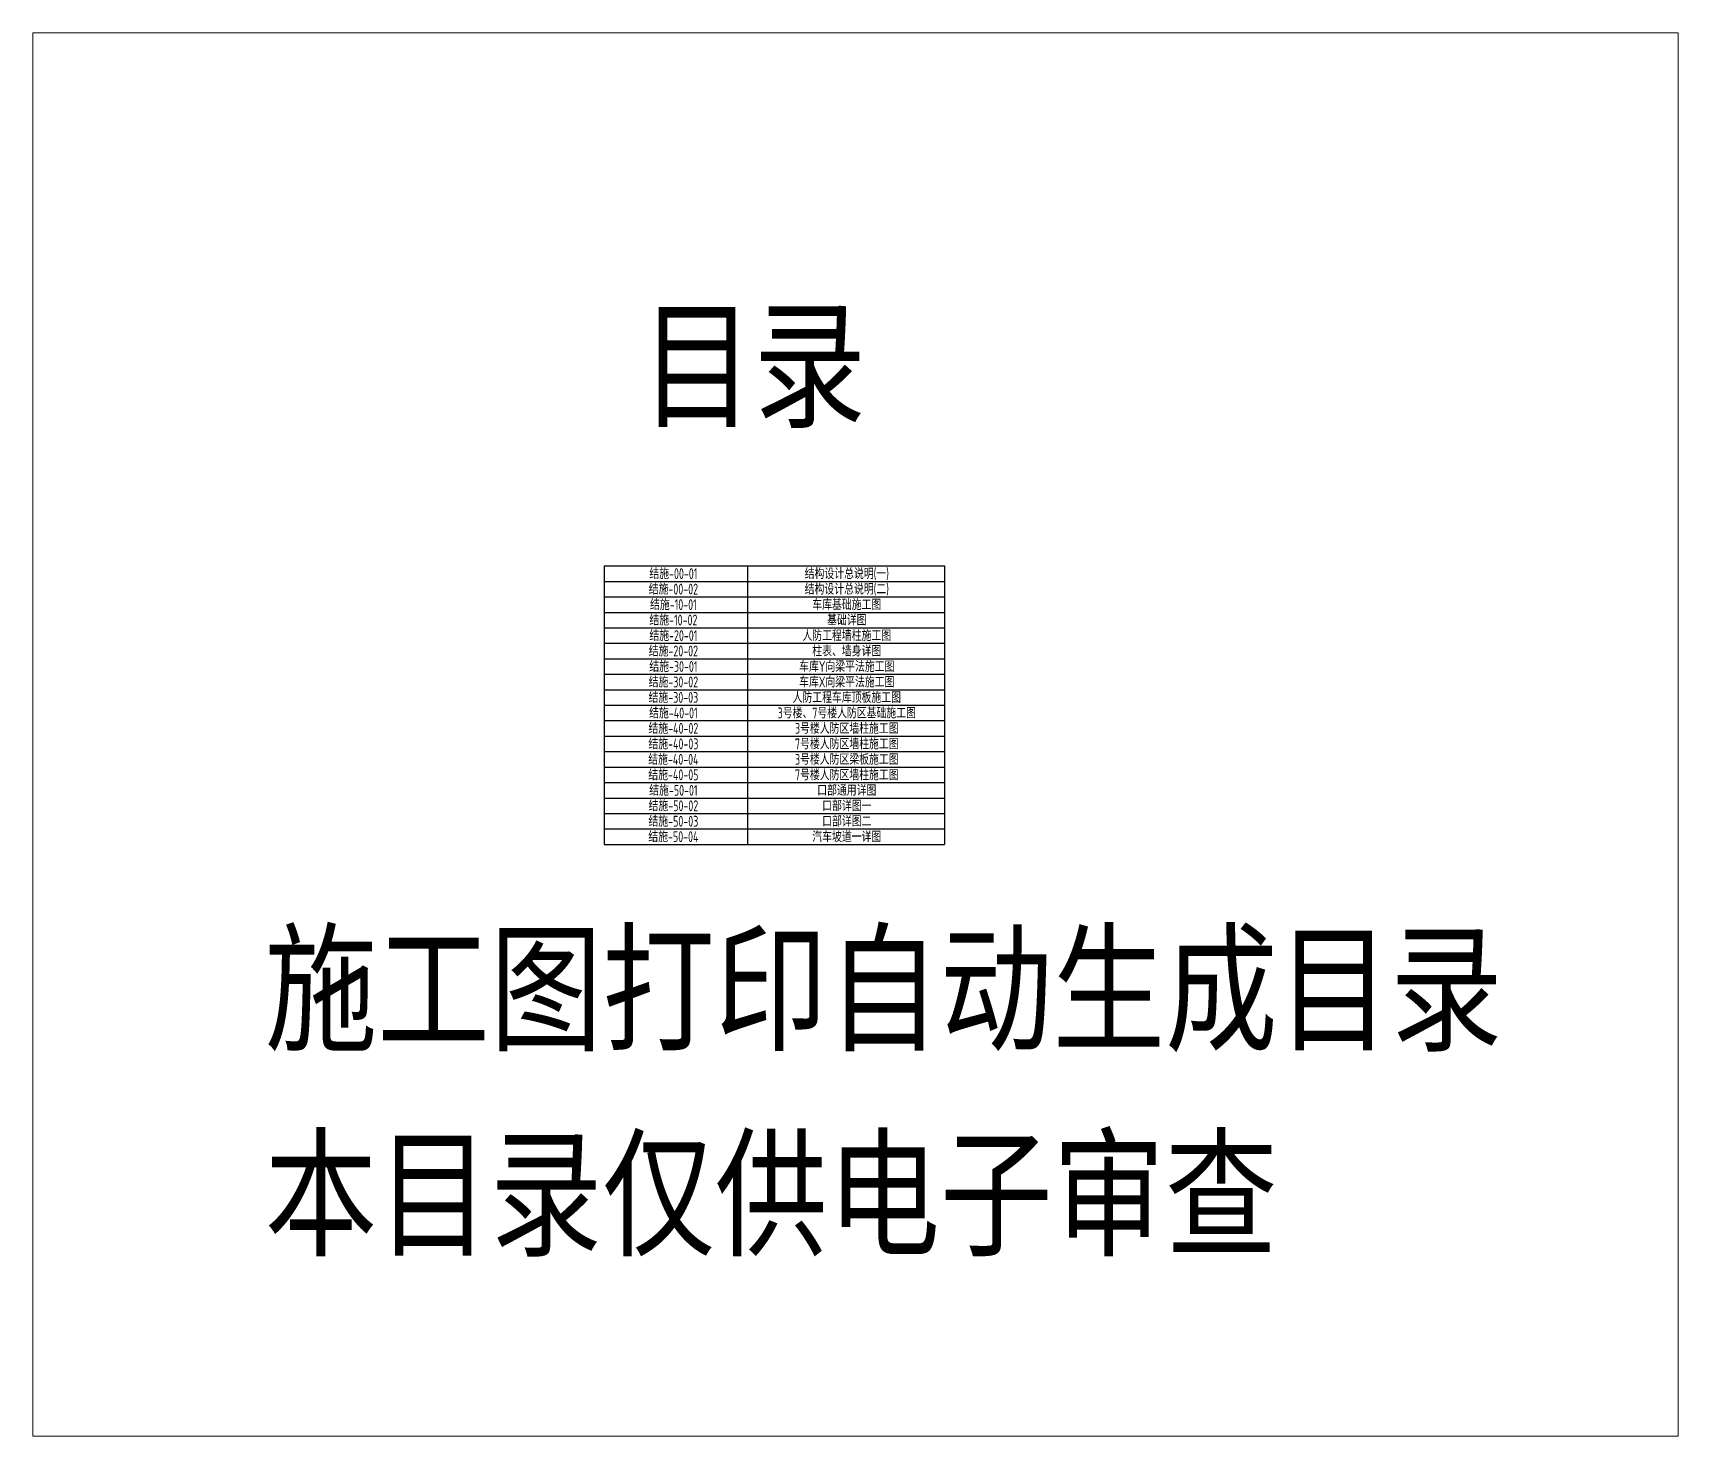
# Model space of a CAD drawing. Extents: x -502255 to 1362592, y -400300 to 332622.
# Drawn here: x -63344 to 16408, y 240293 to 308298 of the extents above; entities that cross this region are included whole.
import ezdxf
from ezdxf.enums import TextEntityAlignment as Align

# ---------------------------------------------------------------- set-up
doc = ezdxf.new("R2010")
doc.units = 0
doc.header["$LTSCALE"] = 1000
doc.header["$MEASUREMENT"] = 0
for name, color, linetype in [('TAB', 7, 'Continuous'), ('TAB_TEXT', 7, 'Continuous'), ('tk', 7, 'Continuous')]:
    doc.layers.add(name, color=color, linetype=linetype)
doc.layers.add('梁原位标注', color=7, linetype='Continuous', lineweight=18)
doc.styles.add('TSSD_Norm', font='tssdeng.shx', dxfattribs={"bigfont": 'hztxt.shx'})
doc.styles.add('黑体', font='simhei.ttf', dxfattribs={"width": 0.65})

msp = doc.modelspace()

# ---------------------------------------------------------------- texts
at = {"layer": 'TAB_TEXT', "style": 'TSSD_Norm', "width": 0.7}
for s, p in [('结施-00-01', (-32296.3, 282091.2)), ('结构设计总说明(一)', (-23890.7, 282091.2)), ('结施-00-02', (-32296.3, 281341.2)), ('结构设计总说明(二)', (-23890.7, 281341.2)), ('结施-10-01', (-32296.3, 280591.2)), ('车库基础施工图', (-23890.7, 280591.2)), ('结施-10-02', (-32296.3, 279841.2)), ('基础详图', (-23890.7, 279841.2)), ('结施-20-01', (-32296.3, 279091.2)), ('人防工程墙柱施工图', (-23890.7, 279091.2)), ('结施-20-02', (-32296.3, 278341.2)), ('柱表、墙身详图', (-23890.7, 278341.2)), ('结施-30-01', (-32296.3, 277591.2)), ('车库Y向梁平法施工图', (-23890.7, 277591.2)), ('结施-30-02', (-32296.3, 276841.2)), ('车库X向梁平法施工图', (-23890.7, 276841.2)), ('结施-30-03', (-32296.3, 276091.2)), ('人防工程车库顶板施工图', (-23890.7, 276091.2)), ('结施-40-01', (-32296.3, 275341.2)), ('3号楼、7号楼人防区基础施工图', (-23890.7, 275341.2)), ('结施-40-02', (-32296.3, 274591.2)), ('3号楼人防区墙柱施工图', (-23890.7, 274591.2)), ('结施-40-03', (-32296.3, 273841.2)), ('7号楼人防区墙柱施工图', (-23890.7, 273841.2)), ('结施-40-04', (-32296.3, 273091.2)), ('3号楼人防区梁板施工图', (-23890.7, 273091.2)), ('结施-40-05', (-32296.3, 272341.2)), ('7号楼人防区墙柱施工图', (-23890.7, 272341.2)), ('结施-50-02', (-32296.3, 270841.2)), ('结施-50-01', (-32296.3, 271591.2)), ('口部通用详图', (-23890.7, 271591.2)), ('口部详图一', (-23890.7, 270841.2)), ('结施-50-03', (-32296.3, 270091.2)), ('口部详图二', (-23890.7, 270091.2)), ('结施-50-04', (-32296.3, 269341.2)), ('汽车坡道一详图', (-23890.7, 269341.2))]:
    msp.add_text(s, height=525, dxfattribs=at).set_placement(p, align=Align.MIDDLE_CENTER)
at = {"layer": 'tk', "color": 2, "style": '黑体', "width": 0.8}
for s, p in [('目录', (-33864.6, 288202.9)), ('施工图打印自动生成目录', (-52109, 257987.1)), ('本目录仅供电子审查', (-52109, 248044.6))]:
    msp.add_text(s, height=5000, dxfattribs=at).set_placement(p, align=Align.BOTTOM_LEFT)

# ---------------------------------------------------------------- linework, layer by layer
at = {"layer": 'TAB'}
for p, q in [((-35657.2, 282466.2), (-19161.1, 282466.2)), ((-35657.2, 282466.2), (-35657.2, 268966.2)), ((-28707.6, 282466.2), (-28707.6, 268966.2)), ((-19161.1, 282466.2), (-19161.1, 268966.2)), ((-35657.2, 281716.2), (-19161.1, 281716.2)), ((-35657.2, 280966.2), (-19161.1, 280966.2)), ((-35657.2, 280216.2), (-19161.1, 280216.2)), ((-35657.2, 279466.2), (-19161.1, 279466.2)), ((-35657.2, 278716.2), (-19161.1, 278716.2)), ((-35657.2, 277966.2), (-19161.1, 277966.2)), ((-35657.2, 277216.2), (-19161.1, 277216.2)), ((-35657.2, 276466.2), (-19161.1, 276466.2)), ((-35657.2, 275716.2), (-19161.1, 275716.2)), ((-35657.2, 274966.2), (-19161.1, 274966.2)), ((-35657.2, 274216.2), (-19161.1, 274216.2)), ((-35657.2, 273466.2), (-19161.1, 273466.2)), ((-35657.2, 272716.2), (-19161.1, 272716.2)), ((-35657.2, 271966.2), (-19161.1, 271966.2)), ((-35657.2, 271216.2), (-19161.1, 271216.2)), ((-35657.2, 270466.2), (-19161.1, 270466.2)), ((-35657.2, 269716.2), (-19161.1, 269716.2)), ((-35657.2, 268966.2), (-19161.1, 268966.2))]:
    msp.add_line(p, q, dxfattribs=at)
at = {"layer": '梁原位标注'}
msp.add_lwpolyline([(-63344.5, 308298.2), (16407.7, 308298.2), (16407.7, 240292.7), (-63344.5, 240292.7)], close=True, dxfattribs=at)

msp.set_redraw_order([(e.dxf.handle, doc.entitydb.next_handle()) for e in msp.query("TEXT MTEXT ATTDEF DIMENSION ARC_DIMENSION")])  # texts and dimensions are drawn at this point

doc.saveas('drawing.dxf')
